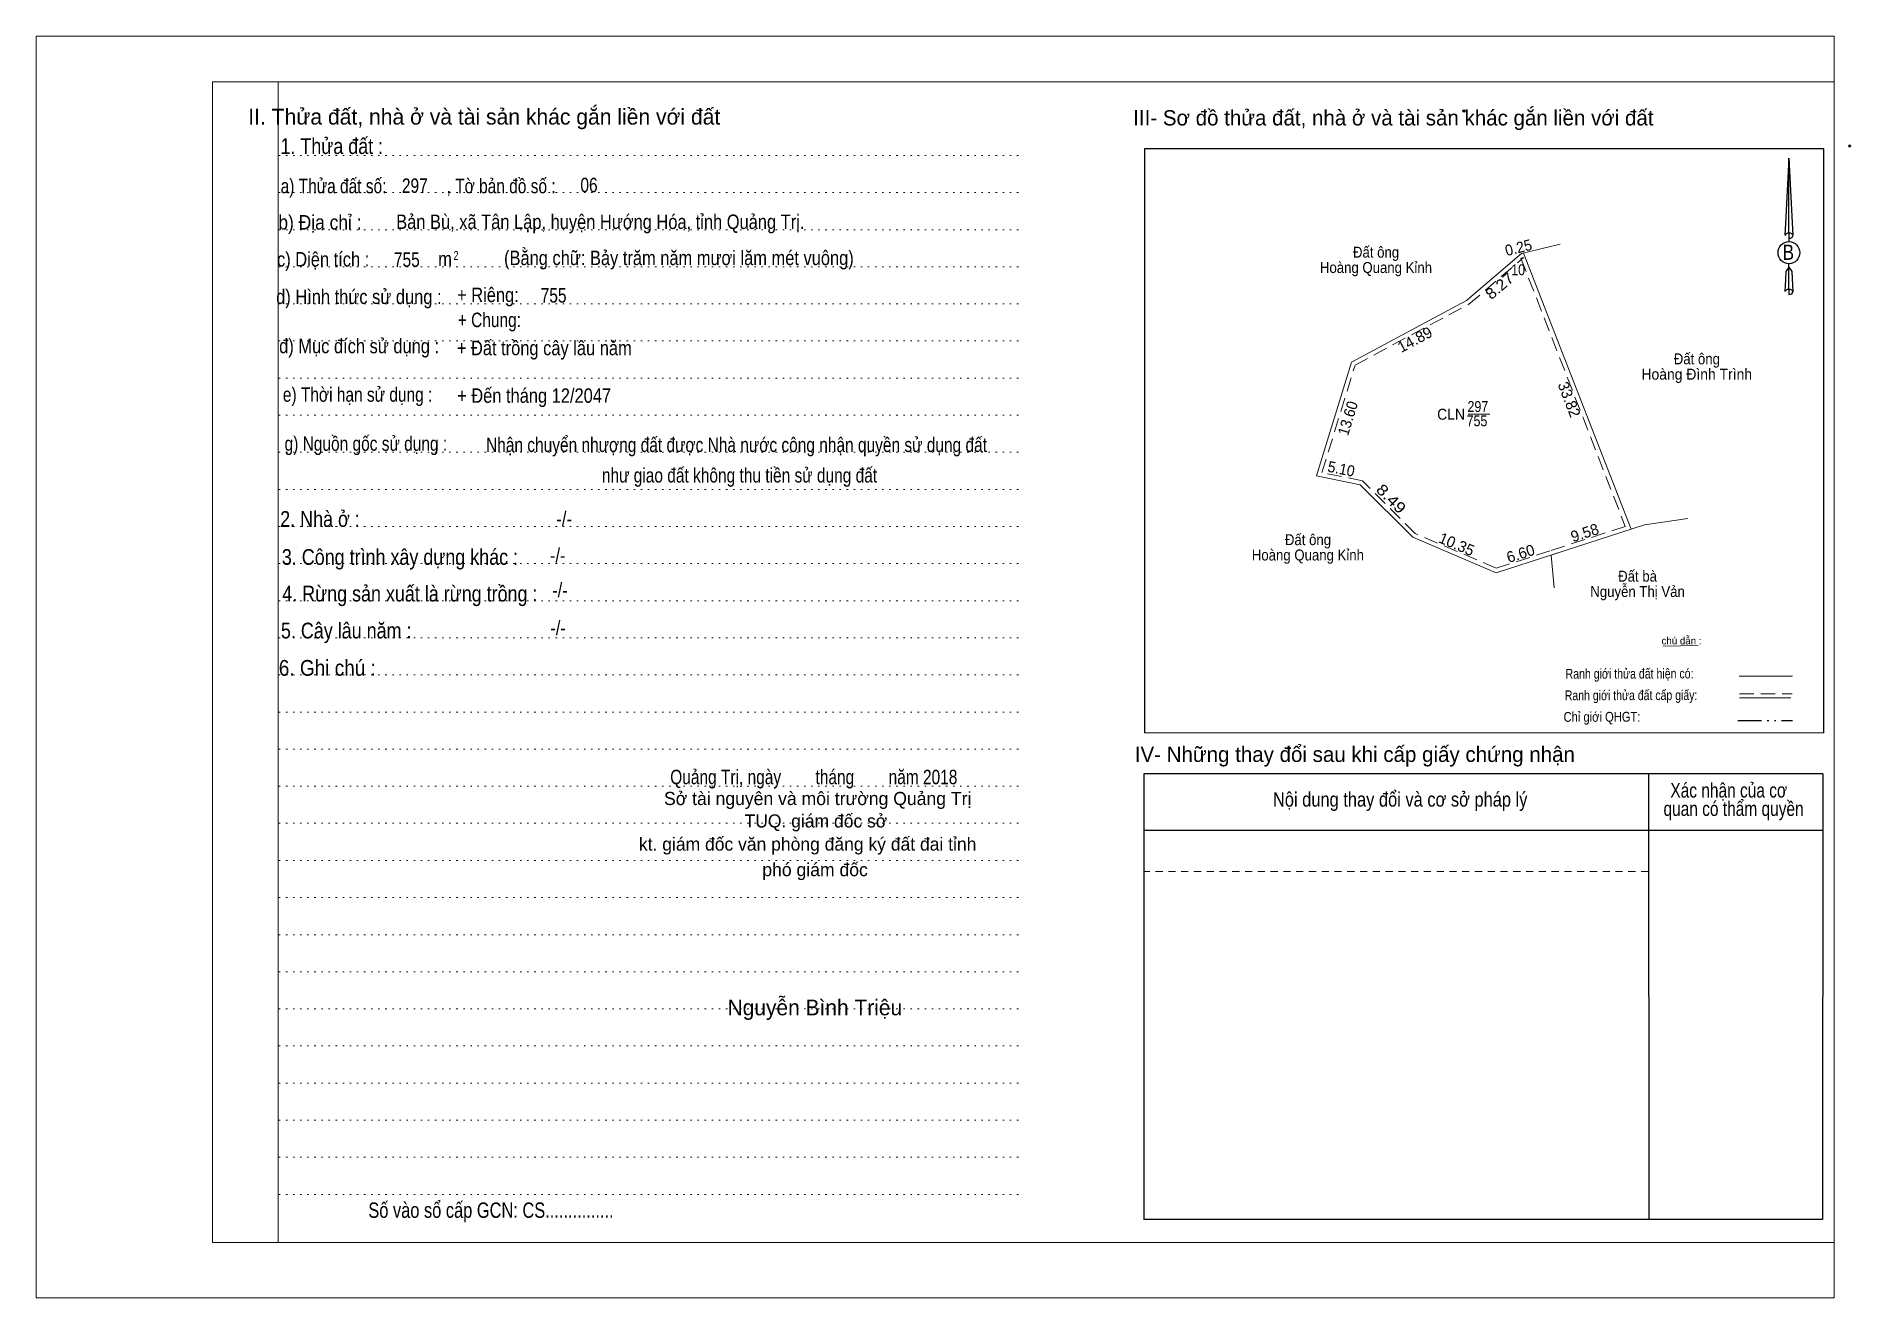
# Model space of a CAD drawing. Header units: metres. Extents: x 546926 to 547514, y 1837792 to 1838253.
# Drawn here: x 547147.7 to 547354.8, y 1838106.3 to 1838250.3 of the extents above; entities that cross this region are included whole.
import ezdxf
from ezdxf.enums import TextEntityAlignment as Align

# ---------------------------------------------------------------- set-up
doc = ezdxf.new("R2010")
doc.units = ezdxf.units.M
doc.header["$LTSCALE"] = 0.54
doc.header["$PDMODE"] = 32
doc.header["$PDSIZE"] = 0.27
for name, pattern in [('DASH_DOUBLE_DOT', [9.2, 5, -1.2, 0.3, -1.2, 0.3, -1.2]), ('DOTTED', [1.5, 0.3, -1.2]), ('MEDIUM_DASHED', [4.5, 3, -1.5]), ('SHORT_DASHED', [2.7, 1.5, -1.2])]:
    doc.linetypes.add(name, pattern=pattern)
for name, color, linetype, lineweight in [('1', 7, 'DOTTED', 13), ('28', 7, 'Continuous', 25), ('42', 7, 'Continuous', 13), ('5', 7, 'Continuous', 13), ('54', 7, 'Continuous', 13), ('63', 7, 'Continuous', 25), ('7', 7, 'Continuous', 13)]:
    doc.layers.add(name, color=color, linetype=linetype, lineweight=lineweight)
for name, color, linetype in [('18', 7, 'Continuous'), ('19', 7, 'Continuous'), ('31', 7, 'Continuous'), ('43', 7, 'Continuous'), ('45', 7, 'Continuous'), ('8', 7, 'Continuous')]:
    doc.layers.add(name, color=color, linetype=linetype)

msp = doc.modelspace()

# ---------------------------------------------------------------- texts
at = {"layer": '18'}
for s, height, p in [('II. Thửa đất, nhà ở và tài sản khác gắn liền với đất', 1.8, (547198.845, 1838240.18)), ('Sở tài nguyên và môi trường Quảng Trị', 1.5, (547236.9, 1838162.5))]:
    msp.add_text(s, height=height, dxfattribs=at).set_placement(p, align=Align.CENTER)
for s, height, width, p in [('1. Thửa đất :', 1.8, 0.85, (547181.445, 1838236.82)), ('a) Thửa đất số:              , Tờ bản đồ số : ', 1.65, 0.8, (547191.545, 1838232.34)), ('297', 1.65, 0.8, (547190.92, 1838232.38)), ('06', 1.65, 0.8, (547210.8, 1838232.46)), ('b) Địa chỉ : ', 1.65, 0.9, (547180.37, 1838228.2)), ('Bản Bù, xã Tân Lập, huyện Hướng Hóa, tỉnh Quảng Trị.', 1.65, 0.85, (547212.09, 1838228.26)), ('c) Diện tích :                                                   ', 1.65, 0.85, (547193.745, 1838223.98)), ('755', 1.65, 0.8, (547190.01, 1838223.94)), ('2', 1, 0.75, (547195.625, 1838224.74)), (' m', 1.65, 0.85, (547194.115, 1838224.02)), ('d) Hình thức sử dụng :', 1.65, 0.85, (547184.535, 1838219.7)), ('+ Riêng: ', 1.65, 0.85, (547199.525, 1838219.92)), ('       + Chung:', 1.65, 0.8, (547197.715, 1838217.06)), ('đ) Mục đích sử dụng :', 1.65, 0.85, (547184.565, 1838214.08)), ('e) Thời hạn sử dụng :', 1.65, 0.8, (547184.39, 1838208.54)), ('+ Đến tháng 12/2047', 1.65, 0.85, (547204.535, 1838208.42)), ('g) Nguồn gốc sử dụng :', 1.65, 0.8, (547185.335, 1838202.94)), ('2. Nhà ở :', 1.8, 0.85, (547180.095, 1838194.26)), ('3. Công trình xây dựng khác :', 1.8, 0.85, (547189.225, 1838189.92)), ('4. Rừng sản xuất là rừng trồng :', 1.8, 0.85, (547190.355, 1838185.74)), ('5. Cây lâu năm :', 1.8, 0.85, (547183.09, 1838181.52)), ('6. Ghi chú :', 1.8, 0.9, (547180.935, 1838177.26)), ('Quảng Trị, ngày        tháng        năm 2018', 1.65, 0.8, (547236.455, 1838164.88)), ('Số vào sổ cấp GCN: CS...............', 1.75, 0.8, (547199.61, 1838115.38))]:
    msp.add_text(s, height=height, dxfattribs=dict(at, width=width)).set_placement(p, align=Align.CENTER)
at = {"layer": '19'}
for s, height, p in [('TUQ. giám đốc sở', 1.493, (547236.7, 1838159.94)), ('kt. giám đốc văn phòng đăng ký đất đai tỉnh', 1.493, (547235.755, 1838157.3)), ('phó giám đốc', 1.5, (547236.6, 1838154.38)), ('Nguyễn Bình Triệu', 1.787, (547236.575, 1838138.5))]:
    msp.add_text(s, height=height, dxfattribs=at).set_placement(p, align=Align.CENTER)
at = {"layer": '28'}
for s, width, p in [('-/-', 0.85, (547207.965, 1838194.36)), ('-/-', 0.85, (547207.235, 1838190.18)), ('-/-', 0.85, (547207.485, 1838186.22)), ('-/-', 0.85, (547207.275, 1838181.9)), ('Nội dung thay đổi và cơ sở pháp lý', 0.85, (547303.38, 1838162.32)), ('Xác nhận của cơ', 0.8, (547340.875, 1838163.36)), (' quan có thẩm quyền', 0.8, (547341.18, 1838161.26))]:
    msp.add_text(s, height=1.65, dxfattribs=dict(at, width=width)).set_placement(p, align=Align.CENTER)
msp.add_text('IV- Những thay đổi sau khi cấp giấy chứng nhận', height=1.75, dxfattribs=at).set_placement((547298.205, 1838167.42), align=Align.CENTER)
at = {"layer": '31', "width": 0.95}
msp.add_text('Hoàng Đình Trình', height=1.25, dxfattribs=at).set_placement((547337.225, 1838211.06), align=Align.CENTER)
at = {"layer": '43', "width": 0.8}
for s, p in [('Nhận chuyển nhượng đất được Nhà nước công nhận quyền sử dụng đất', (547227.635, 1838202.8)), (' như giao đất không thu tiền sử dụng đất', (547227.73, 1838199.32))]:
    msp.add_text(s, height=1.65, dxfattribs=at).set_placement(p, align=Align.CENTER)
at = {"layer": '45', "width": 0.85}
msp.add_text('(Bằng chữ: Bảy trăm năm mươi lăm mét vuông)', height=1.65, dxfattribs=at).set_placement((547221.06, 1838224.14), align=Align.CENTER)
at = {"layer": '54'}
for s, width, p in [('Đất ông', 0.9, (547300.625, 1838224.99)), ('Hoàng Quang Kỉnh', 0.9, (547300.615, 1838223.24)), ('Đất ông', 0.9, (547337.235, 1838212.81)), ('CLN', 0.95, (547309.185, 1838206.49)), ('755', 0.85, (547312.145, 1838205.74)), ('297', 0.85, (547312.245, 1838207.37)), ('Đất ông', 0.9, (547292.855, 1838192.17)), ('Hoàng Quang Kỉnh', 0.9, (547292.845, 1838190.42)), ('Đất bà', 0.9, (547330.47, 1838188)), ('Nguyễn Thị Vản', 0.9, (547330.47, 1838186.25))]:
    msp.add_text(s, height=1.25, dxfattribs=dict(at, width=width)).set_placement(p, align=Align.CENTER)
for s, height, rotation, width, p in [('0.25', 1.25, 14.036, 0.95, (547317.0284, 1838225.5321)), ('8.27', 1.25, 40.489, 1.1, (547315.1342, 1838221.2815)), ('13.60', 1.25, 72.897, 0.95, (547298.0011, 1838206.4712)), ('5.10', 1.25, 348.69, 0.95, (547296.5324, 1838200.2695)), ('8.49', 1.25, 315, 1.2, (547301.9081, 1838197.0219)), ('Ranh giới thửa đất hiện có:', 1.127, 0.135, 0.8, (547329.5537, 1838176.9375))]:
    msp.add_text(s, height=height, rotation=rotation, dxfattribs=dict(at, width=width)).set_placement(p, align=Align.CENTER)
at = {"layer": '54', "width": 0.85}
msp.add_text(' 10', height=1.25, dxfattribs=at).set_placement((547317.63, 1838222.98), align=Align.RIGHT)
at = {"layer": '54'}
for s, height, rotation, p in [('14.89', 1.25, 28.131, (547305.3453, 1838215.088)), ('33.82', 1.25, 291.254, (547322.0843, 1838208.5766)), ('9.58', 1.25, 18.057, (547324.6363, 1838192.9911)), ('10.35', 1.25, 336.954, (547309.5803, 1838191.7058)), ('6.60', 1.25, 17.722, (547317.3098, 1838190.6188)), ('chú dẫn :', 0.8293, 359.974, (547335.4848, 1838180.8388))]:
    msp.add_text(s, height=height, rotation=rotation, dxfattribs=at).set_placement(p, align=Align.CENTER)
at = {"layer": '63'}
msp.add_text('III- Sơ đồ thửa đất, nhà ở và tài sản khác gắn liền với đất', height=1.75, dxfattribs=at).set_placement((547302.6, 1838240.08), align=Align.CENTER)
at = {"layer": '63', "width": 0.85}
msp.add_text('B', height=1.728, dxfattribs=at).set_placement((547347.675, 1838224.74), align=Align.CENTER)
at = {"layer": '63'}
for s, width, p in [('Ranh giới thửa đất cấp giấy:', 0.8, (547329.7337, 1838174.4781)), ('Chỉ giới QHGT:', 0.85, (547326.4137, 1838172.0104))]:
    msp.add_text(s, height=1.122, rotation=0.135, dxfattribs=dict(at, width=width)).set_placement(p, align=Align.CENTER)
at = {"layer": '7', "width": 0.8}
msp.add_text('755', height=1.65, dxfattribs=at).set_placement((547206.76, 1838219.86), align=Align.CENTER)
at = {"layer": '8', "width": 0.85}
msp.add_text('+ Đất trồng cây lâu năm', height=1.65, dxfattribs=at).set_placement((547205.695, 1838213.85), align=Align.CENTER)

# ---------------------------------------------------------------- linework, layer by layer
at = {"layer": '1', "linetype": 'Continuous'}
for p, q in [((547167.82, 1838245.06), (547352.91, 1838245.06)), ((547167.82, 1838245.06), (547167.82, 1838112.56)), ((547352.91, 1838245.06), (547352.91, 1838111.46)), ((547167.82, 1838112.56), (547352.91, 1838112.56))]:
    msp.add_line(p, q, dxfattribs=at)
at = {"layer": '1'}
for p, q in [((547175.32, 1838245.06), (547175.32, 1838112.56)), ((547175.32, 1838245.06), (547175.32, 1838112.56)), ((547175.4, 1838236.66), (547259.94, 1838236.66)), ((547175.4, 1838232.42), (547259.94, 1838232.42)), ((547175.4, 1838228.18), (547259.94, 1838228.18)), ((547175.4, 1838223.96), (547259.94, 1838223.96)), ((547175.4, 1838219.72), (547259.94, 1838219.72)), ((547175.4, 1838215.48), (547259.94, 1838215.48)), ((547175.4, 1838211.24), (547259.94, 1838211.24)), ((547175.4, 1838207.02), (547259.94, 1838207.02)), ((547175.4, 1838202.78), (547259.94, 1838202.78)), ((547175.4, 1838198.54), (547259.94, 1838198.54)), ((547175.4, 1838194.3), (547259.94, 1838194.3)), ((547175.4, 1838190.06), (547259.94, 1838190.06)), ((547175.4, 1838185.82), (547259.94, 1838185.82)), ((547175.4, 1838181.6), (547259.94, 1838181.6)), ((547175.4, 1838177.36), (547259.94, 1838177.36)), ((547175.4, 1838173.12), (547259.94, 1838173.12)), ((547175.4, 1838168.88), (547259.94, 1838168.88)), ((547175.4, 1838164.66), (547259.94, 1838164.66)), ((547175.4, 1838160.42), (547259.94, 1838160.42)), ((547175.4, 1838156.18), (547259.94, 1838156.18)), ((547175.4, 1838151.94), (547259.94, 1838151.94)), ((547175.4, 1838147.7), (547259.94, 1838147.7)), ((547175.4, 1838143.48), (547259.94, 1838143.48)), ((547175.4, 1838139.24), (547259.94, 1838139.24)), ((547175.4, 1838135), (547259.94, 1838135)), ((547175.4, 1838130.76), (547259.94, 1838130.76)), ((547175.4, 1838126.54), (547259.94, 1838126.54)), ((547175.4, 1838122.3), (547259.94, 1838122.3)), ((547175.4, 1838118.06), (547259.94, 1838118.06))]:
    msp.add_line(p, q, dxfattribs=at)
at = {"layer": '1', "linetype": 'Continuous'}
for points in [[(547147.72, 1838106.26), (547352.91, 1838106.26), (547352.91, 1838250.26), (547147.72, 1838250.26)], [(547175.32, 1838245.06), (547352.91, 1838245.06), (547352.91, 1838112.56), (547175.32, 1838112.56)]]:
    msp.add_lwpolyline(points, close=True, dxfattribs=at)
at = {"layer": '28'}
for p, q in [((547331.7, 1838166.06), (547331.74, 1838115.18)), ((547351.63, 1838166.06), (547351.59, 1838115.18)), ((547351.62, 1838159.6), (547274.11, 1838159.6)), ((547351.59, 1838115.18), (547274.11, 1838115.18))]:
    msp.add_line(p, q, dxfattribs=at)
at = {"layer": '28', "linetype": 'SHORT_DASHED', "lineweight": 13}
msp.add_line((547331.68, 1838154.92), (547274.11, 1838154.92), dxfattribs=at)
at = {"layer": '28'}
msp.add_lwpolyline([(547351.63, 1838166.06), (547274.11, 1838166.06), (547274.11, 1838115.18)], dxfattribs=at)
at = {"layer": '42'}
msp.add_line((547274.18, 1838170.76), (547351.71, 1838170.76), dxfattribs=at)
at = {"layer": '5'}
msp.add_point((547354.66, 1838237.72), dxfattribs=at)
at = {"layer": '54'}
for p, q in [((547329.73, 1838194), (547317.47, 1838225.52)), ((547310.94, 1838220.09), (547317.23, 1838225.46)), ((547297.81, 1838213.07), (547310.94, 1838220.09)), ((547311.15, 1838207.12), (547313.59, 1838207.12)), ((547331.27, 1838194.5), (547336.19, 1838195.23)), ((547320.62, 1838191.03), (547321.76, 1838191.4)), ((547320.95, 1838187.29), (547320.62, 1838191.03)), ((547333.34, 1838180.64), (547337.38, 1838180.7))]:
    msp.add_line(p, q, dxfattribs=at)
for points in [[(547310.94, 1838220.09), (547317.23, 1838225.46), (547321.63, 1838226.52)], [(547297.81, 1838213.07), (547293.81, 1838200.07), (547298.81, 1838199.07), (547304.81, 1838193.07), (547314.33, 1838189.02), (547331.27, 1838194.5)]]:
    msp.add_lwpolyline(points, dxfattribs=at)
at = {"layer": '54', "linetype": 'MEDIUM_DASHED'}
msp.add_lwpolyline([(547317.16, 1838224.93), (547329.07, 1838194.31), (547320.47, 1838191.51), (547314.35, 1838189.55), (547305.09, 1838193.49), (547299.06, 1838199.53), (547294.45, 1838200.45), (547298.23, 1838212.73), (547311.22, 1838219.67), (547317.47, 1838225)], close=True, dxfattribs=at)
at = {"layer": '63'}
for p, q in [((547274.18, 1838237.4), (547274.18, 1838170.76)), ((547347.72, 1838236.36), (547348.19, 1838227.52)), ((547347.72, 1838236.36), (547348.19, 1838227.52)), ((547347.72, 1838236.36), (547348.19, 1838227.52)), ((547347.34, 1838228.9), (547347.27, 1838227.54)), ((547347.72, 1838227.82), (547347.72, 1838227.48)), ((547347.72, 1838227.48), (547347.72, 1838227.22)), ((547347.72, 1838227.22), (547347.72, 1838226.88)), ((547347.72, 1838227.22), (547347.72, 1838226.88)), ((547347.72, 1838227.22), (547347.72, 1838226.88)), ((547348.19, 1838227.52), (547348.19, 1838227.54)), ((547347.72, 1838223.9), (547347.72, 1838224.3)), ((547347.72, 1838223.9), (547347.72, 1838224.3)), ((547347.72, 1838223.9), (547347.72, 1838224.3)), ((547347.72, 1838223.9), (547348.07, 1838223.42)), ((547347.72, 1838223.9), (547348.07, 1838223.42)), ((547347.72, 1838223.9), (547348.07, 1838223.42)), ((547348.07, 1838223.42), (547348.19, 1838221.1)), ((547348.07, 1838223.42), (547348.19, 1838221.1)), ((547348.07, 1838223.42), (547348.19, 1838221.1)), ((547347.72, 1838221.4), (547347.72, 1838221.06)), ((547347.72, 1838221.06), (547347.72, 1838220.8)), ((547348.19, 1838221.1), (547348.19, 1838221.12))]:
    msp.add_line(p, q, dxfattribs=at)
at = {"layer": '63', "lineweight": 13}
for p, q in [((547342.07, 1838177.22), (547348.17, 1838177.22)), ((547342.11, 1838174.74), (547347.97, 1838174.74)), ((547342.11, 1838174.74), (547347.97, 1838174.74))]:
    msp.add_line(p, q, dxfattribs=at)
at = {"layer": '63', "linetype": 'MEDIUM_DASHED', "lineweight": 13}
msp.add_line((547342.11, 1838175.18), (547348.11, 1838175.18), dxfattribs=at)
at = {"layer": '63', "linetype": 'DASH_DOUBLE_DOT'}
msp.add_line((547341.93, 1838172.14), (547348.17, 1838172.14), dxfattribs=at)
at = {"layer": '63'}
for points in [[(547351.71, 1838170.76), (547351.71, 1838237.4), (547274.18, 1838237.4)], [(547347.72, 1838227.82), (547347.72, 1838236.36), (547347.34, 1838228.9)], [(547347.72, 1838221.4), (547347.72, 1838223.9), (547347.39, 1838223.42), (547347.34, 1838222.48), (547347.27, 1838221.12)]]:
    msp.add_lwpolyline(points, dxfattribs=at)
for centre, start_param, end_param in [((547347.7468, 1838227.4981), 1.57079633, 3.07445202), ((547347.7468, 1838227.4981), 0.06714063, 1.57079633), ((547347.7468, 1838227.4981), 4.71238898, 6.28318531), ((547347.7468, 1838221.0777), 1.57079633, 2.49106941), ((547347.7468, 1838221.0777), 0.06714063, 1.57079633), ((547347.7468, 1838221.0777), 2.49106941, 3.07427841), ((547347.7468, 1838221.0777), 4.71238898, 6.28318531)]:
    msp.add_ellipse(centre, major_axis=(0.4535, 0), ratio=0.655448, start_param=start_param, end_param=end_param, dxfattribs=at)
msp.add_ellipse((547347.7463, 1838225.5597), major_axis=(0, 1.258), ratio=0.983453, dxfattribs=at)
msp.add_point((547310.66, 1838241.72), dxfattribs=at)

msp.set_redraw_order([(e.dxf.handle, doc.entitydb.next_handle()) for e in msp.query("TEXT MTEXT ATTDEF DIMENSION ARC_DIMENSION")])  # texts and dimensions are drawn at this point

doc.saveas('drawing.dxf')
